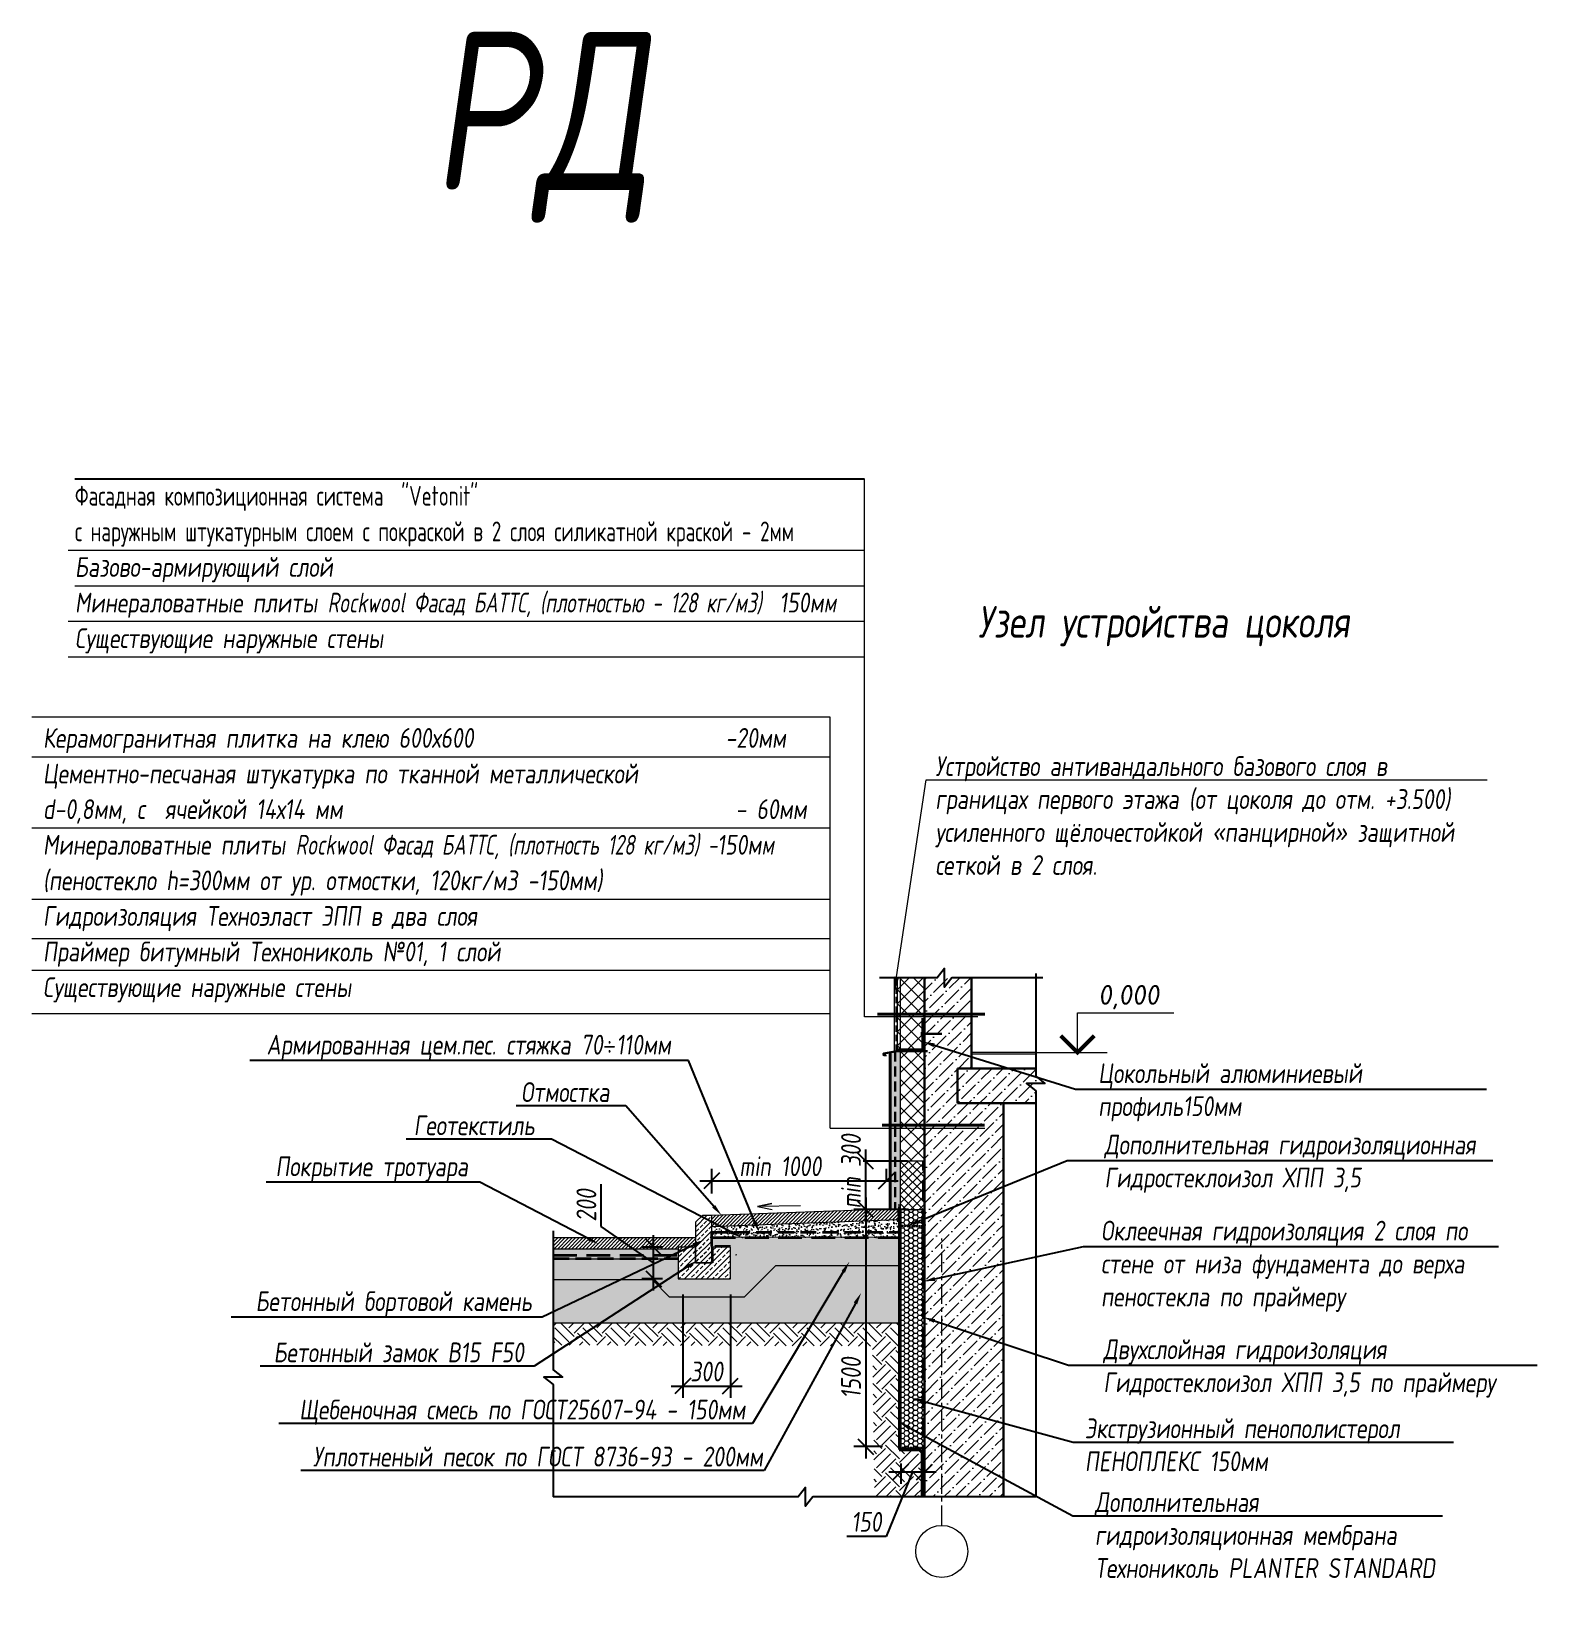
# Model space of a CAD drawing. Header units: millimetres. Extents: x 213425 to 349394, y -176985 to -1602.
# Drawn here: x 213425 to 222937, y -176985 to -166965 of the extents above.
import ezdxf
from ezdxf import colors
from ezdxf.entities.mleader import LeaderData, LeaderLine
from ezdxf.enums import TextEntityAlignment as Align
from ezdxf.math import Vec2, Vec3

# ---------------------------------------------------------------- set-up
doc = ezdxf.new("R2010")
doc.units = ezdxf.units.MM
for name, pattern in [('CENTER', [2, 1.25, -0.25, 0.25, -0.25]), ('DASHED2', [9.525, 6.35, -3.175]), ('HIDDEN', [6, 4, -2]), ('HIDDEN2', [4.7625, 3.175, -1.5875]), ('ГОСТ 2.303 4', [7, 5, -2, 0]), ('сечения_8c_HIDDEN', [0.375, 0.25, -0.125])]:
    doc.linetypes.add(name, pattern=pattern)
doc.layers.get('Defpoints').update_dxf_attribs({"color": 3, "lineweight": 35})
for name, color, linetype, lineweight in [('+АР_Стены внутренние', 250, 'Continuous', 18), ('АР.РД_Выноски', 174, 'Continuous', 9), ('АР_Лестницы', 250, 'Continuous', 15), ('АР_Навесной фасад', 5, 'Continuous', 5), ('АР_Оси', 193, 'Continuous', 9), ('АР_Оси_Разм', 7, 'Continuous', 15), ('АР_Отметки', 250, 'Continuous', 15), ('АР_Перегородки кирпич', 244, 'Continuous', 30), ('АР_Перекрытие', 250, 'Continuous', 30), ('АР_Текст', 250, 'Continuous', 5), ('АР_тонкая линия', 250, 'Continuous', 0), ('АР_Тонкие', 250, 'Continuous', 5), ('АР_Штриховка', 253, 'Continuous', 13)]:
    doc.layers.add(name, color=color, linetype=linetype, lineweight=lineweight)
doc.layers.add('25. ЗАЛИВКА ЗОН', color=7, linetype='Continuous', lineweight=0, transparency=0.2)
doc.styles.add('ROMAND', font='ROMAND', dxfattribs={"width": 0.85})
doc.styles.add('Архитект', font='isocpeur.ttf', dxfattribs={"width": 0.8, "oblique": 8})
doc.styles.add('Архитектурный', font='isocpeur.ttf', dxfattribs={"oblique": 8})
doc.styles.add('Архитектурный размер', font='isocpeur.ttf', dxfattribs={"width": 0.8, "oblique": 8})
doc.dimstyles.new('KK 100', dxfattribs={"dimscale": 100, "dimtxt": 3, "dimasz": 2, "dimexe": 1.5, "dimexo": 2, "dimtad": 1, "dimdec": 0, "dimrnd": 5, "dimtxsty": 'Архитект', "dimblk": 'OBLIQUE', "dimcen": 2.5, "dimdle": 1.5, "dimadec": 0, "dimazin": 0, "dimtfac": 1, "dimtdec": 0, "dimtmove": 0, "dimatfit": 3, "dimarcsym": 0})
pattern_1 = [(45, (-291637.68, -464877.52), (26.5165043, 97.2271824), [125, -25, 0, -25])]

msp = doc.modelspace()

# ---------------------------------------------------------------- texts
at = {"layer": 'АР.РД_Выноски', "color": 18, "true_color": 0x000000, "char_height": 125, "attachment_point": 1, "line_spacing_factor": 1.08, "style": 'Архитектурный размер'}
for s, insert, width in [('\\A1;\\pxql;{\\Q0;\\W0.7;Фасадная композиционная система  "Vetonit"  \\Pс наружным штукатурным слоем\\A0; с покраской в 2 слоя силикатной краской - 2м\\A1;м\\A0;\\Q8;\\W0.8;\\C1;\\P\\C256;\\c0;Базово-армирующий слой\\P\\C256;Минераловатные плиты \\fISOCPEUR|b0|i1|c204|p34;\\Q0;\\W0.7;Rockwool Фасад БАТТС, (плотностью - 128 кг/м3)  \\fISOCPEUR|b0|i0|c204|p34;\\Q8;\\W0.8;150м\\fISOCPEUR|b0|i1|c204|p34;\\Q0;\\W0.7;м\\Q8;\\W0.8;\\P\\fISOCPEUR|b0|i0|c204|p34;Существующие наружные стены}', (213697.522, -169834.916, -950), 5042.01653), ('Керамогранитная плитка на клею 600х600                         -20мм Цементно-песчаная штукатурка по тканной металлической^Jd-0,8мм, с  ячейкой 14х14 мм                                       - 60мм\\P\\pxql;Минераловатные плиты {\\fISOCPEUR|b0|i1|c204|p34;\\Q0;\\W0.7;Rockwool Фасад БАТТС, (плотность 128 кг/м3) -}150м{\\fISOCPEUR|b0|i1|c204|p34;\\Q0;\\W0.7;м\\Q8;\\W0.8;\\P\\pq*;\\fISOCPEUR|b0|i0|c204|p34;\\C256;\\c0;(пеностекло h=300мм от ур. отмостки, 120кг/м3 -150мм)\\P}Гидроизоляция Техноэласт ЭПП в два слоя  \\PПраймер битумный Технониколь №01, 1 слой                                  Существующие наружные стены', (213495.449, -171365.382, -1900), 5043.18732)]:
    msp.add_mtext(s, dxfattribs=dict(at, insert=insert, width=width))
at = {"layer": 'АР_Текст', "color": 18, "lineweight": 13, "true_color": 0x000000, "attachment_point": 5, "line_spacing_factor": 0.72, "style": 'Архитект'}
for s, insert, char_height, width in [('РД', (216636.764, -167568.156), 1000, 4640.04997), ('Узел устройства цоколя', (220577.796, -170721.405, -950), 200, 3119.9834)]:
    msp.add_mtext(s, dxfattribs=dict(at, insert=insert, char_height=char_height, width=width))

# ---------------------------------------------------------------- blocks, each defined once
blk = doc.blocks.new('_Oblique')
at = {"color": 0, "linetype": 'ByBlock', "lineweight": -2}
blk.add_line((-0.5, -0.5), (0.5, 0.5), dxfattribs=at)
blk = doc.blocks.new('*D51')
at = {"layer": 'Defpoints', "color": 0, "transparency": 16777216}
for p in [(219058, -174103, -950), (219065, -174408, -950)]:
    blk.add_point(p, dxfattribs=at)
at = {"layer": 'АР_Оси_Разм', "color": 0, "lineweight": -2, "transparency": 16777216}
for p, q in [((218694, -174483), (218694, -174028)), ((218958, -174103), (218619, -174103)), ((218965, -174408), (218619, -174408))]:
    blk.add_line(p, q, dxfattribs=at)
at = {"layer": 'АР_Оси_Разм', "color": 0, "lineweight": 9, "transparency": 16777216, "insert": (218601, -174167), "char_height": 125, "attachment_point": 5, "rotation": 90, "style": 'Архитектурный размер', "bg_fill": 3, "box_fill_scale": 1.1, "bg_fill_color": 256, "bg_fill_true_color": 13158600, "bg_fill_transparency": 0}
blk.add_mtext('min 300', dxfattribs=at)
at = {"layer": 'Defpoints', "color": 0, "transparency": 16777216}
blk.add_point((218694, -174103), dxfattribs=at)
at = {"layer": 'АР_Оси_Разм', "color": 0, "lineweight": -2, "transparency": 16777216, "xscale": 100, "yscale": 100, "zscale": 100}
for p, rotation in [((218694, -174103), 90), ((218694, -174408), 270)]:
    blk.add_blockref('_Oblique', p, dxfattribs=dict(at, rotation=rotation))
blk = doc.blocks.new('BL034')
at = {"color": 0, "linetype": 'ByBlock', "lineweight": 9}
blk.add_lwpolyline([(0, 0), (0, 500), (1216, 500)], dxfattribs=at)
at = {"color": 0, "linetype": 'ByBlock', "lineweight": 70, "const_width": 50}
blk.add_lwpolyline([(-212, 212), (0, 0), (212, 212)], dxfattribs=at)
at = {"linetype": 'ByBlock', "lineweight": 9, "style": 'ROMAND', "width": 0.85, "flags": 4}
blk.add_attdef('NN,NNN', text='', height=250, dxfattribs=at).set_placement((650, 700), align=Align.MIDDLE)
blk = doc.blocks.new('*D52')
at = {"layer": 'Defpoints', "color": 0, "transparency": 16777216}
for p in [(217539, -174846), (217839, -174846)]:
    blk.add_point(p, dxfattribs=at)
at = {"layer": 'АР_Оси_Разм', "color": 0, "lineweight": -2, "transparency": 16777216}
for p, q in [((217539, -174946), (217539, -175599)), ((217839, -174946), (217839, -175599)), ((217464, -175524), (217914, -175524))]:
    blk.add_line(p, q, dxfattribs=at)
at = {"layer": 'АР_Оси_Разм', "color": 0, "lineweight": 9, "transparency": 16777216, "insert": (217689, -175432), "char_height": 125, "attachment_point": 5, "style": 'Архитектурный размер', "bg_fill": 3, "box_fill_scale": 1.1, "bg_fill_color": 256, "bg_fill_true_color": 13158600, "bg_fill_transparency": 0}
blk.add_mtext('300', dxfattribs=at)
at = {"layer": 'Defpoints', "color": 0, "transparency": 16777216}
blk.add_point((217839, -175524), dxfattribs=at)
at = {"layer": 'АР_Оси_Разм', "color": 0, "lineweight": -2, "transparency": 16777216, "xscale": 100, "yscale": 100, "zscale": 100, "rotation": 180}
blk.add_blockref('_Oblique', (217539, -175524), dxfattribs=at)
at = {"layer": 'АР_Оси_Разм', "color": 0, "lineweight": -2, "transparency": 16777216, "xscale": 100, "yscale": 100, "zscale": 100}
blk.add_blockref('_Oblique', (217839, -175524), dxfattribs=at)
blk = doc.blocks.new('*D53')
at = {"layer": 'Defpoints', "color": 0, "transparency": 16777216}
for p in [(218825, -174227), (218825, -174330, 884), (217721, -174407, -950)]:
    blk.add_point(p, dxfattribs=at)
at = {"layer": 'АР_Оси_Разм', "color": 0, "lineweight": -2, "transparency": 16777216}
for p, q in [((217721, -174307), (217721, -174152)), ((218825, -174230), (218825, -174152)), ((217646, -174227), (218900, -174227))]:
    blk.add_line(p, q, dxfattribs=at)
at = {"layer": 'АР_Оси_Разм', "color": 0, "lineweight": -2, "transparency": 16777216, "xscale": 100, "yscale": 100, "zscale": 100, "rotation": 180}
blk.add_blockref('_Oblique', (217721, -174227), dxfattribs=at)
at = {"layer": 'АР_Оси_Разм', "color": 0, "lineweight": -2, "transparency": 16777216, "xscale": 100, "yscale": 100, "zscale": 100}
blk.add_blockref('_Oblique', (218825, -174227), dxfattribs=at)
at = {"layer": 'АР_Оси_Разм', "color": 0, "lineweight": 9, "transparency": 16777216, "insert": (218155, -174135), "char_height": 125, "attachment_point": 5, "style": 'Архитектурный размер', "bg_fill": 3, "box_fill_scale": 1.1, "bg_fill_color": 256, "bg_fill_true_color": 13158600, "bg_fill_transparency": 0}
blk.add_mtext('min 1000', dxfattribs=at)
blk = doc.blocks.new('*D54')
at = {"layer": 'Defpoints', "color": 0, "transparency": 16777216}
for p in [(217354, -174646), (217509, -174646, -950), (217509, -174846, -950)]:
    blk.add_point(p, dxfattribs=at)
at = {"layer": 'АР_Оси_Разм', "color": 0, "lineweight": -2, "transparency": 16777216}
for p, q in [((217022, -174516), (217022, -174249)), ((217354, -174746), (217022, -174516)), ((217409, -174646), (217279, -174646)), ((217354, -174921), (217354, -174571)), ((217409, -174846), (217279, -174846))]:
    blk.add_line(p, q, dxfattribs=at)
at = {"layer": 'АР_Оси_Разм', "color": 0, "lineweight": -2, "transparency": 16777216, "xscale": 100, "yscale": 100, "zscale": 100}
for p, rotation in [((217354, -174646), 90), ((217354, -174846), 270)]:
    blk.add_blockref('_Oblique', p, dxfattribs=dict(at, rotation=rotation))
at = {"layer": 'АР_Оси_Разм', "color": 0, "lineweight": 9, "transparency": 16777216, "insert": (216929, -174382), "char_height": 125, "attachment_point": 5, "rotation": 90, "style": 'Архитектурный размер', "bg_fill": 3, "box_fill_scale": 1.1, "bg_fill_color": 256, "bg_fill_true_color": 13158600, "bg_fill_transparency": 0}
blk.add_mtext('200', dxfattribs=at)
blk = doc.blocks.new('*D55')
at = {"layer": 'Defpoints', "color": 0, "transparency": 16777216}
for p in [(218915, -175914), (219065, -175992), (219065, -176067)]:
    blk.add_point(p, dxfattribs=at)
at = {"layer": 'АР_Оси_Разм', "color": 0, "lineweight": -2, "transparency": 16777216}
for p, q in [((218915, -176014), (218915, -176142)), ((218990, -176067), (218823, -176475)), ((218840, -176067), (219140, -176067)), ((219065, -176092), (219065, -176142)), ((218823, -176475), (218575, -176475))]:
    blk.add_line(p, q, dxfattribs=at)
at = {"layer": 'АР_Оси_Разм', "color": 0, "lineweight": -2, "transparency": 16777216, "xscale": 100, "yscale": 100, "zscale": 100, "rotation": 180}
blk.add_blockref('_Oblique', (218915, -176067), dxfattribs=at)
at = {"layer": 'АР_Оси_Разм', "color": 0, "lineweight": -2, "transparency": 16777216, "xscale": 100, "yscale": 100, "zscale": 100}
blk.add_blockref('_Oblique', (219065, -176067), dxfattribs=at)
at = {"layer": 'АР_Оси_Разм', "color": 0, "lineweight": 9, "transparency": 16777216, "insert": (218699, -176382), "char_height": 125, "attachment_point": 5, "style": 'Архитектурный размер', "bg_fill": 3, "box_fill_scale": 1.1, "bg_fill_color": 256, "bg_fill_true_color": 13158600, "bg_fill_transparency": 0}
blk.add_mtext('150', dxfattribs=at)
blk = doc.blocks.new('*D56')
at = {"layer": 'Defpoints', "color": 0, "transparency": 16777216}
for p in [(218939, -174408), (218694, -175907), (218901, -175907)]:
    blk.add_point(p, dxfattribs=at)
at = {"layer": 'АР_Оси_Разм', "color": 0, "lineweight": -2, "transparency": 16777216}
for p, q in [((218694, -174333), (218694, -175982)), ((218839, -174408), (218619, -174408)), ((218801, -175907), (218619, -175907))]:
    blk.add_line(p, q, dxfattribs=at)
at = {"layer": 'АР_Оси_Разм', "color": 0, "lineweight": -2, "transparency": 16777216, "xscale": 100, "yscale": 100, "zscale": 100}
for p, rotation in [((218694, -174408), 90), ((218694, -175907), 270)]:
    blk.add_blockref('_Oblique', p, dxfattribs=dict(at, rotation=rotation))
at = {"layer": 'АР_Оси_Разм', "color": 0, "lineweight": 9, "transparency": 16777216, "insert": (218601, -175472), "char_height": 125, "attachment_point": 5, "rotation": 90, "style": 'Архитектурный размер', "bg_fill": 3, "box_fill_scale": 1.1, "bg_fill_color": 256, "bg_fill_true_color": 13158600, "bg_fill_transparency": 0}
blk.add_mtext('1500', dxfattribs=at)
blk = doc.blocks.new('A$C6f2de472')
at = {"layer": 'АР_тонкая линия', "ltscale": 100}
for p, q in [((55, -69), (55, -734)), ((55, -734), (10, -510)), ((10, -510), (55, -734)), ((55, -734), (104, -506))]:
    blk.add_line(p, q, dxfattribs=at)

# ---------------------------------------------------------------- dimensions: what is measured, and where the dimension line sits
at = {"layer": 'АР_Оси_Разм', "color": 18, "lineweight": 9, "true_color": 0x000000}
dim = msp.add_linear_dim(base=(218693.877, -174102.889, 950), p1=(219064.576, -174407.852), p2=(219057.735, -174102.889), angle=90, text='min 300', dimstyle='KK 100', override={"dimtxt": 1.25, "dimasz": 1, "dimexe": 0.75, "dimexo": 1, "dimgap": 0.3, "dimtxsty": 'Архитектурный размер', "dimdle": 0.75, "dimtmove": 1, "dimtfill": 1}, dxfattribs=at)
dim.commit()
dim.dimension.update_dxf_attribs({"geometry": '*D51', "text_midpoint": (218693.877, -174166.909, 950), "dimtype": 160})

# ---------------------------------------------------------------- hatches: boundary and pattern name
at = {"layer": 'АР_Штриховка', "lineweight": 0, "true_color": 0x000000, "transparency": 33554559}
h = msp.add_hatch(dxfattribs=at)
h.set_pattern_fill('ANSI36', color=18, scale=400)
h.set_pattern_definition(pattern_1)
h.paths.add_polyline_path([(219768.598, -173516.172), (219274.576, -173516.172), (219274.576, -173736.165), (219768.598, -173736.172)])

# ---------------------------------------------------------------- linework, layer by layer
at = {"color": 18, "ltscale": 150, "true_color": 0x000000}
msp.add_line((218687.012, -169792.41, -950), (213697.522, -169792.41, -950), dxfattribs=at)
at = {"color": 18, "ltscale": 100, "true_color": 0x000000, "elevation": -950}
for points in [[(219812.765, -172944.621), (219237.89, -172944.621), (219191.788, -173002.709), (219191.788, -172885.853), (219145.686, -172944.621), (218781.334, -172944.621)], [(219768.598, -172917.148), (219768.598, -173566.151), (219826.686, -173612.252), (219709.83, -173612.252), (219768.598, -173658.354), (219768.616, -176224.34)]]:
    msp.add_lwpolyline(points, dxfattribs=at)
at = {"color": 18, "lineweight": 30, "ltscale": 150, "true_color": 0x000000, "elevation": -1900}
msp.add_lwpolyline([(219084.576, -173407.402), (218890.491, -173407.16), (218808.466, -173422.378, 0.885138282), (218811.57, -173433.495), (218814.651, -173431.943, -0.660564074), (218819.407, -173435.547), (218819.272, -173438.868)], format="xyb", dxfattribs=at)
at = {"color": 18, "ltscale": 100, "true_color": 0x000000}
for points in [[(216719.753, -174543.548), (216719.753, -175421.645), (216777.841, -175467.747), (216660.985, -175467.747), (216719.753, -175513.849), (216719.753, -176224.34)], [(219768.616, -176224.34), (218360.408, -176224.34), (218314.306, -176282.428), (218314.306, -176165.571), (218268.204, -176224.34), (216719.753, -176224.34)]]:
    msp.add_lwpolyline(points, dxfattribs=at)
at = {"layer": 'АР.РД_Выноски', "color": 18, "ltscale": 50, "true_color": 0x000000}
for p, q in [((218687.012, -173190.792, -950), (218687.012, -169792.41, -950)), ((218687.012, -171644.043, -950), (218687.012, -169844.043, -950)), ((213654.961, -170240.592, -950), (218687.012, -170240.592, -950)), ((213697.522, -170466.397, -950), (218687.012, -170466.397, -950)), ((213654.961, -170690.592, -950), (218687.012, -170690.592, -950)), ((213654.961, -170915.592, -950), (218687.012, -170915.592, -950)), ((218468.478, -171295.896, -950), (213424.508, -171295.896, -950)), ((218468.478, -171548.61, -950), (213424.508, -171548.61, -950)), ((218468.478, -171998.61, -950), (213424.508, -171998.61, -950)), ((218468.478, -172448.61, -950), (213424.508, -172448.61, -950)), ((218468.478, -172697.996, -950), (213424.508, -172697.996, -950)), ((218468.478, -172898.61, -950), (213424.508, -172898.61, -950)), ((218468.478, -173171.391, -950), (213424.508, -173171.391, -950)), ((219403.137, -173190.792, -950), (218687.012, -173190.792, -950))]:
    msp.add_line(p, q, dxfattribs=at)
at = {"layer": 'АР.РД_Выноски', "color": 18, "linetype": 'ByBlock', "lineweight": 40, "true_color": 0x000000}
msp.add_line((219445.658, -173172.646, -950), (218767.513, -173172.646, -950), dxfattribs=at)
at = {"layer": 'АР.РД_Выноски', "color": 18, "linetype": 'HIDDEN', "lineweight": 9, "ltscale": 10, "true_color": 0x000000, "elevation": 585.865}
msp.add_lwpolyline([(218884.576, -172944.621), (218883.999, -173407.177)], dxfattribs=at)
at = {"layer": 'АР_Навесной фасад', "color": 18, "ltscale": 50, "true_color": 0x000000}
for p, q in [((219768.598, -173416.172, -950), (219361.567, -173416.172, -950)), ((219768.598, -173426.172, -950), (219361.567, -173426.172, -950))]:
    msp.add_line(p, q, dxfattribs=at)
at = {"layer": 'АР_Навесной фасад', "color": 18, "ltscale": 100, "true_color": 0x000000, "elevation": 585.865}
msp.add_lwpolyline([(218874.576, -172944.621), (218874.577, -173407.165)], dxfattribs=at)
at = {"layer": 'АР_Навесной фасад', "color": 18, "ltscale": 50, "true_color": 0x000000, "elevation": -1314.135}
msp.add_lwpolyline([(218894.576, -173406.167), (218894.576, -172944.621)], dxfattribs=at)
at = {"layer": 'АР_Оси', "color": 18, "linetype": 'CENTER', "lineweight": 9, "ltscale": 100, "true_color": 0x000000}
msp.add_line((219174.576, -176404.47, -950), (219174.576, -174592.376, -950), dxfattribs=at)
at = {"layer": 'АР_Оси', "color": 18, "lineweight": 9, "ltscale": 100, "true_color": 0x000000}
msp.add_circle((219174.576, -176568.918, -950), 164.448, dxfattribs=at)
at = {"layer": 'АР_Отметки', "color": 18, "true_color": 0x000000}
msp.add_line((219768.598, -173416.172, -950), (220219.089, -173416.172, -950), dxfattribs=at)
at = {"layer": 'АР_Перекрытие', "color": 18, "lineweight": 30, "true_color": 0x000000}
for p, q in [((219048.783, -173298.292, -3217.325), (219174.576, -173298.292, 300.879)), ((219048.786, -173308.292, -3217.241), (219048.786, -173288.292, -3217.241))]:
    msp.add_line(p, q, dxfattribs=at)
at = {"layer": 'АР_Перекрытие', "color": 18, "linetype": 'ByBlock', "lineweight": 30, "true_color": 0x000000}
for p, q in [((219274.576, -173736.165, -950), (219274.576, -173516.172, -950)), ((219768.598, -173516.172, -950), (219274.576, -173516.172, -950)), ((219768.598, -173736.165, -950), (219274.576, -173736.165, -950))]:
    msp.add_line(p, q, dxfattribs=at)
at = {"layer": 'АР_Перекрытие', "color": 18, "lineweight": 30, "true_color": 0x000000, "elevation": -950}
for points in [[(219361.567, -173516.172), (219361.567, -172944.621)], [(219564.594, -176224.34), (219564.576, -173736.165)]]:
    msp.add_lwpolyline(points, dxfattribs=at)
at = {"layer": 'АР_Перекрытие', "color": 18, "lineweight": 40, "true_color": 0x000000, "elevation": -950}
msp.add_lwpolyline([(218894.576, -173398.079), (219054.991, -173398.079), (219054.991, -173198.079)], dxfattribs=at)
at = {"layer": 'АР_Тонкие', "color": 0}
for q in [(217620.934, -174486.763, -2850), (217721.293, -174744.29, -2850)]:
    msp.add_line((217620.934, -174744.29, -2850), q, dxfattribs=at)
at = {"layer": 'АР_Тонкие', "color": 18, "lineweight": 20, "true_color": 0x000000}
for p, q in [((217620.934, -174587.913, -2850), (216719.753, -174587.913)), ((217509.161, -174658.222, -2850), (216719.753, -174658.222))]:
    msp.add_line(p, q, dxfattribs=at)
at = {"layer": 'АР_Тонкие', "color": 18, "linetype": 'ГОСТ 2.303 4', "lineweight": 35, "ltscale": 30, "true_color": 0x000000}
msp.add_line((217721.293, -174584.53, -2850), (218914.576, -174584.818, -950), dxfattribs=at)
at = {"layer": 'АР_Тонкие', "color": 18, "true_color": 0x000000}
for p, q in [((217829.003, -174646.039, -2850), (217728.744, -174646.039, -2850)), ((217509.161, -174722.69, -2850), (216719.753, -174722.69)), ((217347.377, -174853.351, -1900), (216719.753, -174853.351)), ((217926.838, -174961.222), (218124.518, -174764.492, -33.113)), ((218914.576, -174764.197, -950), (218124.518, -174764.492, -33.113)), ((217926.838, -174961.222), (217453.929, -174961.222, -1900)), ((216719.753, -175124.604), (218914.576, -175124.604, -950))]:
    msp.add_line(p, q, dxfattribs=at)
at = {"layer": 'АР_Тонкие', "color": 18, "linetype": 'Continuous', "ltscale": 100, "true_color": 0x000000, "transparency": 33554687}
for p, q in [((217879.096, -174695.424, -1900), (217871.61, -174696.212, -1900)), ((217661.584, -175131.251, -1900), (217661.584, -175131.251, -1900))]:
    msp.add_line(p, q, dxfattribs=at)
at = {"layer": 'АР_Тонкие', "color": 18, "ltscale": 0.05, "true_color": 0x000000}
msp.add_line((217419.601, -175244.756, -1900), (217419.601, -175244.756, -1900), dxfattribs=at)
at = {"layer": 'АР_Тонкие', "color": 18, "ltscale": 100, "true_color": 0x000000}
msp.add_line((216726.944, -175932.859, -1900), (216734.056, -175932.859, -1900), dxfattribs=at)
at = {"layer": 'АР_Тонкие', "color": 18, "linetype": 'ГОСТ 2.303 4', "lineweight": 35, "ltscale": 20, "true_color": 0x000000, "elevation": 177.452}
msp.add_lwpolyline([(217840.545, -174641.873), (217721.293, -174641.873), (217721.293, -174552.384)], dxfattribs=at)

# ---------------------------------------------------------------- block references
at = {"layer": 'АР_Отметки', "color": 18, "true_color": 0x000000}
ref = msp.add_blockref('BL034', (220031.82, -173416.172, -950), dxfattribs=dict(at, xscale=0.5, yscale=0.5, zscale=0.5))
ref.add_attrib('NN,NNN', '0,000', dxfattribs={"layer": '0', "color": 0, "linetype": 'ByBlock', "height": 125, "style": 'Архитектурный', "oblique": 8, "flags": 4}).set_placement((220356.82, -173066.172, -950), align=Align.MIDDLE)

msp.set_redraw_order([(e.dxf.handle, doc.entitydb.next_handle()) for e in msp.query("TEXT MTEXT ATTDEF DIMENSION ARC_DIMENSION")])  # texts and dimensions are drawn at this point

# ---------------------------------------------------------------- leaders
at = {"layer": 'АР.РД_Выноски', "color": 18, "true_color": 0x000000}
ml = msp.add_multileader_mtext('Standard', dxfattribs=at)
ml.set_content('{\\C256;\\c0;Устройство антивандального базового слоя в границах первого этажа (от цоколя до отм. +3.500) усиленного щёлочестойкой «панцирной» защитной сеткой в 2 слоя.}', color=(0, 0, 0), style='Архитект')
ml.set_leader_properties(color=256, lineweight=-1)
ml.build(insert=Vec2(0, 0))
ml.multileader.update_dxf_attribs({"text_left_attachment_type": 6, "text_right_attachment_type": 6, "dogleg_length": 64.629, "arrow_head_size": 100})
ctx = ml.context
ctx.base_point, ctx.char_height, ctx.arrow_head_size, ctx.landing_gap_size, ctx.plane_origin, ctx.plane_x_axis = Vec3(222264.745, -171693.491, -950), 125, 100, 25, Vec3(203789.204, -172980.914, -950), Vec3(-1, 0)
ctx.left_attachment, ctx.right_attachment = 6, 6
notes = []
notes.append((ctx, [(1, (1, 1, 0), (219076.89, -171693.491, -950), (1, 0), 32.315, [(0, [(218874.575, -173036.683, -950)], 0, [])])]))
ctx.mtext.insert, ctx.mtext.width, ctx.mtext.defined_height, ctx.mtext.flow_direction = Vec3(219134.204, -171543.491, -950), 3451.56535, 278.461, 5
at = {"layer": 'АР_Тонкие', "color": 18, "true_color": 0x000000}
ml = msp.add_multileader_mtext('Standard', dxfattribs=at)
ml.set_content('\\A1;Цокольный алюминиевый  профиль150мм', color=(0, 0, 0), style='Архитект')
ml.set_leader_properties()
ml.build(insert=Vec2(0, 0))
ml.multileader.update_dxf_attribs({"text_left_attachment_type": 6, "text_right_attachment_type": 6, "dogleg_length": 50, "arrow_head_size": 75})
ctx = ml.context
ctx.base_point, ctx.char_height, ctx.arrow_head_size, ctx.landing_gap_size, ctx.plane_origin, ctx.plane_x_axis = Vec3(221711.425, -173646.712), 125, 75, 12, Vec3(196677.536, -147641.872), Vec3(-1, 0)
ctx.left_attachment, ctx.right_attachment = 6, 6
notes.append((ctx, [(0, (1, 1, 0), (220018.704, -173646.712), (1, 0), 132.64, [(0, [(219054.991, -173347.622)], 0, [])])]))
ctx.mtext.insert, ctx.mtext.width, ctx.mtext.defined_height, ctx.mtext.flow_direction = Vec3(220163.344, -173484.212), 2429.35835, 961.133, 5
ml = msp.add_multileader_mtext('Standard', dxfattribs=at)
ml.set_content('\\A1;Двухслойная гидроизоляция Гидростеклоизол ХПП 3,5 по праймеру', color=(0, 0, 0), style='Архитект')
ml.set_leader_properties()
ml.build(insert=Vec2(0, 0))
ml.multileader.update_dxf_attribs({"text_left_attachment_type": 6, "text_right_attachment_type": 6, "dogleg_length": 50, "arrow_head_size": 75})
ctx = ml.context
ctx.base_point, ctx.char_height, ctx.arrow_head_size, ctx.landing_gap_size, ctx.plane_origin, ctx.plane_x_axis = Vec3(222680.432, -175391.841, -950), 125, 75, 12, Vec3(196709.673, -151706.6, -950), Vec3(-1, 0)
ctx.left_attachment, ctx.right_attachment = 6, 6
notes.append((ctx, [(0, (1, 1, 0), (219975.041, -175391.841, -950), (1, 0), 208.689, [(0, [(219057.743, -175089.239, -950)], 0, [])])]))
ctx.mtext.insert, ctx.mtext.width, ctx.mtext.defined_height, ctx.mtext.flow_direction = Vec3(220195.729, -175229.341, -950), 2714.3621, 666.168, 5
ml = msp.add_multileader_mtext('Standard', dxfattribs=at)
ml.set_content('\\A1;Экструзионный пенополистерол ПЕНОПЛЕКС 150мм ', color=(0, 0, 0), style='Архитект')
ml.set_leader_properties()
ml.build(insert=Vec2(0, 0))
ml.multileader.update_dxf_attribs({"text_left_attachment_type": 6, "text_right_attachment_type": 6, "dogleg_length": 50, "arrow_head_size": 75})
ctx = ml.context
ctx.base_point, ctx.char_height, ctx.arrow_head_size, ctx.landing_gap_size, ctx.plane_origin, ctx.plane_x_axis = Vec3(222072.896, -175878.608), 125, 75, 12, Vec3(194790.573, -152215.394), Vec3(-1, 0)
ctx.left_attachment, ctx.right_attachment = 6, 6
notes.append((ctx, [(0, (1, 1, 0), (220004.574, -175878.608), (1, 0), 61.755, [(0, [(218982.379, -175598.929)], 0, [])])]))
ctx.mtext.insert, ctx.mtext.width, ctx.mtext.defined_height, ctx.mtext.flow_direction = Vec3(220078.329, -175728.608), 2306.32755, 781.171, 5
for ctx, leaders in notes:
    for number, flags, end, landing, length, lines in leaders:
        leader = LeaderData()
        leader.index, (leader.has_last_leader_line, leader.has_dogleg_vector, leader.attachment_direction) = number, flags
        leader.last_leader_point, leader.dogleg_vector, leader.dogleg_length = Vec3(end), Vec3(landing), length
        for number, points, colour, breaks in lines:
            line = LeaderLine()
            line.index, line.vertices, line.color, line.breaks = number, Vec3.list(points), colors.encode_raw_color(colour), breaks
            leader.lines.append(line)
        ctx.leaders.append(leader)

# ---------------------------------------------------------------- next in the draw order: hatches: boundary and pattern name
at = {"layer": 'АР_Тонкие', "true_color": 0x000000}
h = msp.add_hatch(dxfattribs=at)
h.set_pattern_fill('AR-CONC', color=18, scale=0.3)
h.set_pattern_definition([(50, (0, 28.47), (54.655401, -4.781726), [5.715, -62.865]), (355, (0, 28.47), (-10.573026, 57.317054), [4.572, -50.292175]), (100.451445, (4.555, 28.07), (44.082374, 52.535326), [4.857003, -53.427073]), (46.1842, (0, 43.71), (81.323712, -12.612698), [8.5725, -94.2975]), (96.635558, (6.78, 42.66), (71.22124, 74.227837), [7.285507, -80.140682]), (351.18415, (0, 43.71), (71.22124, 74.227837), [6.85799, -75.43792]), (21, (7.62, 39.9), (45.4843174, -30.6795595), [5.715, -62.865]), (326, (7.62, 39.9), (18.540609, 55.25639), [4.572, -50.292]), (71.451445, (11.41, 37.34), (64.024926, 24.576831), [4.857003, -53.426981]), (37.5, (0, 28.47), (0.926581, 25.3665117), [0, -49.6824, 0, -51.054, 0, -50.4825]), (7.5, (0, 28.47), (20.0458988, 30.0541724), [0, -29.1084, 0, -48.5394, 0, -19.2405]), (327.5, (-16.993, 28.47), (40.6771786, -1.7186232), [0, -19.05, 0, -59.436, 0, -78.867]), (317.5, (-24.613, 28.47), (44.4387544, 7.6279473), [0, -24.765, 0, -39.4716, 0, -56.007])])
h.paths.add_polyline_path([(217726.953, -174516.474), (217721.293, -174516.684), (217721.293, -174587.764), (218914.576, -174585.495), (218914.576, -174472.411)])
at = {"layer": 'АР_Штриховка', "lineweight": 0, "true_color": 0x000000, "transparency": 33554559}
h = msp.add_hatch(dxfattribs=at)
h.set_pattern_fill('ANSI36', color=18, scale=400)
h.set_pattern_definition(pattern_1)
h.paths.add_polyline_path([(219064.576, -176224.34), (219564.572, -176224.34), (219564.576, -173736.165), (219274.576, -173736.165), (219274.576, -173516.172), (219364.576, -173516.172), (219364.576, -172946.039), (219062.107, -172943.039), (219064.521, -173736.165)])

# ---------------------------------------------------------------- next in the draw order: linework, layer by layer
at = {"layer": '+АР_Стены внутренние', "color": 18, "lineweight": 25, "ltscale": 50, "true_color": 0x000000, "elevation": -950}
msp.add_lwpolyline([(218844.576, -173421.466), (218844.576, -174405.61)], dxfattribs=at)
at = {"layer": 'АР.РД_Выноски', "color": 18, "ltscale": 50, "true_color": 0x000000}
for q in [(218468.478, -171295.896, -950), (219447.153, -173894.173, -950)]:
    msp.add_line((218468.478, -173894.173, -950), q, dxfattribs=at)
at = {"layer": 'АР.РД_Выноски', "color": 18, "linetype": 'ByBlock', "lineweight": 40, "true_color": 0x000000}
msp.add_line((219443.569, -173876.027, -950), (218797.332, -173876.027, -950), dxfattribs=at)
at = {"layer": 'АР_Навесной фасад', "color": 18, "ltscale": 50, "true_color": 0x000000}
for p, q in [((218914.576, -174507.852, -1824.232), (218914.576, -172944.621, -950)), ((219064.576, -173253.172, -1900), (219064.576, -174507.852, -1900)), ((218854.575, -174404.966, -1020.636), (218854.576, -173419.61, -1900))]:
    msp.add_line(p, q, dxfattribs=at)
at = {"layer": 'АР_Навесной фасад', "color": 18, "ltscale": 100, "true_color": 0x000000}
for p, q in [((218914.576, -174100.249, -950), (219064.576, -174100.249, -950)), ((218894.576, -174407.852, -1824.232), (219064.576, -174407.852, 0))]:
    msp.add_line(p, q, dxfattribs=at)
at = {"layer": 'АР_Перекрытие', "color": 18, "lineweight": 30, "true_color": 0x000000, "elevation": -950}
msp.add_lwpolyline([(219064.594, -176224.34), (219064.576, -172944.621)], dxfattribs=at)
at = {"layer": 'АР_Перекрытие', "color": 18, "linetype": 'сечения_8c_HIDDEN', "lineweight": 30, "ltscale": 500, "true_color": 0x000000, "elevation": -950}
for points in [[(219057.753, -176224.34), (219057.735, -174100.249)], [(219060.949, -176224.34), (219060.931, -174100.249)]]:
    msp.add_lwpolyline(points, dxfattribs=at)
at = {"layer": 'АР_Тонкие', "color": 18, "true_color": 0x000000}
for p, q in [((218898.334, -174403.338, -950), (217721.293, -174447.131, -2850)), ((218898.334, -174473.333, -950), (217721.293, -174516.682, -2850))]:
    msp.add_line(p, q, dxfattribs=at)

# ---------------------------------------------------------------- next in the draw order: dimensions: what is measured, and where the dimension line sits
at = {"layer": 'АР_Оси_Разм', "color": 18, "lineweight": 9, "true_color": 0x000000}
dim = msp.add_linear_dim(base=(217839.003, -175524.229, -1900), p1=(217539.161, -174846.262, -1900), p2=(217839.003, -174846.262, -1900), dimstyle='KK 100', override={"dimtxt": 1.25, "dimasz": 1, "dimexe": 0.75, "dimexo": 1, "dimgap": 0.3, "dimtxsty": 'Архитектурный размер', "dimdle": 0.75, "dimtmove": 1, "dimtfill": 1}, dxfattribs=at)
dim.commit()
dim.dimension.update_dxf_attribs({"geometry": '*D52', "text_midpoint": (217689.082, -175524.229, -1900), "dimtype": 160})

# ---------------------------------------------------------------- next in the draw order: leaders
at = {"layer": 'АР_Тонкие', "color": 18, "true_color": 0x000000}
ml = msp.add_multileader_mtext('Standard', dxfattribs=at)
ml.set_content('\\A1;Оклеечная гидроизоляция 2 слоя по стене от низа фундамента до верха пеностекла по праймеру', color=(0, 0, 0), style='Архитект')
ml.set_leader_properties()
ml.build(insert=Vec2(0, 0))
ml.multileader.update_dxf_attribs({"text_left_attachment_type": 6, "text_right_attachment_type": 6, "dogleg_length": 50, "arrow_head_size": 75})
ctx = ml.context
ctx.base_point, ctx.char_height, ctx.arrow_head_size, ctx.landing_gap_size, ctx.plane_origin, ctx.plane_x_axis = Vec3(222565.249, -174641.727, -950), 125, 75, 12, Vec3(194787.31, -150936.799, -950), Vec3(-1, 0)
ctx.left_attachment, ctx.right_attachment = 6, 6
notes = []
notes.append((ctx, [(0, (1, 1, 0), (220069.638, -174641.727, -950), (1, 0), 99.044, [(0, [(219057.741, -174862.886, -950)], 0, [])])]))
ctx.mtext.insert, ctx.mtext.width, ctx.mtext.defined_height, ctx.mtext.flow_direction = Vec3(220180.682, -174479.227, -950), 2486.84993, 781.171, 5
for ctx, leaders in notes:
    for number, flags, end, landing, length, lines in leaders:
        leader = LeaderData()
        leader.index, (leader.has_last_leader_line, leader.has_dogleg_vector, leader.attachment_direction) = number, flags
        leader.last_leader_point, leader.dogleg_vector, leader.dogleg_length = Vec3(end), Vec3(landing), length
        for number, points, colour, breaks in lines:
            line = LeaderLine()
            line.index, line.vertices, line.color, line.breaks = number, Vec3.list(points), colors.encode_raw_color(colour), breaks
            leader.lines.append(line)
        ctx.leaders.append(leader)

# ---------------------------------------------------------------- next in the draw order: hatches: boundary and pattern name
at = {"layer": 'АР_Перегородки кирпич', "lineweight": 0, "ltscale": 500, "true_color": 0x000000, "transparency": 33554610}
h = msp.add_hatch(dxfattribs=at)
h.set_pattern_fill('EARTH', color=18, scale=500, angle=45)
h.set_pattern_definition([(45, (602224.84, -252971.37), (0, 176.776695), [125, -125]), (45, (602191.69, -252938.22), (0, 176.776695), [125, -125]), (45, (602158.54, -252905.08), (0, 176.776695), [125, -125]), (135, (602158.54, -252882.98), (-176.776695, 1e-14), [125, -125]), (135, (602191.69, -252849.83), (-176.776695, 1e-14), [125, -125]), (135, (602224.84, -252816.69), (-176.776695, 1e-14), [125, -125])])
h.paths.add_polyline_path([(219057.735, -176224.34), (218749.299, -176224.34), (218736.69, -175271.241), (216719.753, -175265.634), (216719.753, -175124.604), (218914.022, -175124.604), (218915.13, -175914.256), (219063.467, -175914.256)])

# ---------------------------------------------------------------- next in the draw order: dimensions: what is measured, and where the dimension line sits
at = {"layer": 'АР_Оси_Разм', "color": 18, "lineweight": 9, "true_color": 0x000000}
dim = msp.add_linear_dim(base=(218824.576, -174227.129, -1900), p1=(217721.293, -174407.277, -2850), p2=(218824.576, -174329.871, -1016.475), text='min 1000', dimstyle='KK 100', override={"dimtxt": 1.25, "dimasz": 1, "dimexe": 0.75, "dimexo": 1, "dimgap": 0.3, "dimtxsty": 'Архитектурный размер', "dimdle": 0.75, "dimtmove": 1, "dimtfill": 1}, dxfattribs=at)
dim.commit()
dim.dimension.update_dxf_attribs({"geometry": '*D53', "text_midpoint": (218154.977, -174227.129, -1900), "dimtype": 160})

# ---------------------------------------------------------------- next in the draw order: leaders
at = {"layer": 'АР_Тонкие', "color": 18, "true_color": 0x000000}
ml = msp.add_multileader_mtext('Standard', dxfattribs=at)
ml.set_content('\\A1;Бетонный бортовой камень', color=(0, 0, 0), style='Архитект')
ml.set_leader_properties()
ml.build(insert=Vec2(0, 0))
ml.multileader.update_dxf_attribs({"text_left_attachment_type": 6, "text_right_attachment_type": 6, "dogleg_length": 50, "arrow_head_size": 75})
ctx = ml.context
ctx.base_point, ctx.char_height, ctx.arrow_head_size, ctx.landing_gap_size, ctx.plane_origin, ctx.plane_x_axis = Vec3(216588.667, -175087.63, -1900), 125, 75, 12, Vec3(195497.132, -149370.073, -1900), Vec3(-1, 0)
ctx.left_attachment, ctx.right_attachment = 6, 6
notes = []
notes.append((ctx, [(1, (1, 1, 0), (216650.239, -175087.63, -1900), (-1, 0), 61.572, [(0, [(217672.702, -174600.544, -1900)], 0, [])])]))
ctx.mtext.insert, ctx.mtext.width, ctx.mtext.defined_height, ctx.mtext.flow_direction = Vec3(214839.099, -174925.13, -1900), 2616.47841, 691.493, 5
for ctx, leaders in notes:
    for number, flags, end, landing, length, lines in leaders:
        leader = LeaderData()
        leader.index, (leader.has_last_leader_line, leader.has_dogleg_vector, leader.attachment_direction) = number, flags
        leader.last_leader_point, leader.dogleg_vector, leader.dogleg_length = Vec3(end), Vec3(landing), length
        for number, points, colour, breaks in lines:
            line = LeaderLine()
            line.index, line.vertices, line.color, line.breaks = number, Vec3.list(points), colors.encode_raw_color(colour), breaks
            leader.lines.append(line)
        ctx.leaders.append(leader)

# ---------------------------------------------------------------- next in the draw order: hatches: boundary and pattern name
at = {"layer": 'АР_Навесной фасад', "ltscale": 50, "true_color": 0x000000}
h = msp.add_hatch(dxfattribs=at)
h.set_pattern_fill('ANSI37', color=18, scale=500)
h.set_pattern_definition([(45, (-291637.68, -464877.52), (-44.194174, 44.194174), []), (135, (-291637.68, -464877.52), (-44.194174, -44.194174), [])])
h.paths.add_polyline_path([(218894.576, -173398.079), (219064.576, -173398.079), (219064.572, -172944.624), (218894.572, -172944.618)])
h.paths.add_polyline_path([(218939.233, -174665.106), (218894.58, -174665.106), (218894.58, -174667.852)])
h = msp.add_hatch(dxfattribs=at)
h.set_pattern_fill('ANSI37', color=18, scale=500)
h.set_pattern_definition([(45, (-291638.266, -465246.086), (-44.194174, 44.194174), []), (135, (-291638.266, -465246.086), (-44.194174, -44.194174), [])])
h.paths.add_polyline_path([(218914.895, -174100.102), (219064.626, -174100.252), (219063.871, -173407.361), (218914.14, -173407.205)])
h.paths.add_polyline_path([(218938.649, -175033.673), (218893.996, -175033.673), (218893.996, -175036.419)])
h = msp.add_hatch(dxfattribs=at)
h.set_pattern_fill('ANSI37', color=18, scale=300)
h.set_pattern_definition([(45, (-291637.682, -464777.52), (-26.5165043, 26.5165043), []), (135, (-291637.682, -464777.52), (-26.5165043, -26.5165043), [])])
h.paths.add_polyline_path([(219064.576, -174407.852), (218914.576, -174407.481), (218914.576, -174099.881), (219064.576, -174100.252)])
at = {"layer": 'АР_Перегородки кирпич', "lineweight": 0, "ltscale": 50, "true_color": 0x000000, "transparency": 33554610}
h = msp.add_hatch(dxfattribs=at)
h.set_pattern_fill('ANSI33', color=18, scale=180)
h.set_pattern_definition([(45, (794485.43, -292087.908), (-31.819805, 31.819805), []), (45, (794517.25, -292087.908), (-31.819805, 31.819805), [22.5, -11.25])])
h.paths.add_polyline_path([(217721.293, -174744.289), (217620.934, -174744.29), (217620.934, -174486.763), (217662.969, -174447.131), (217721.293, -174447.131)])
at = {"layer": 'АР_Перегородки кирпич', "lineweight": 0, "ltscale": 100, "true_color": 0x000000, "transparency": 33554610}
h = msp.add_hatch(dxfattribs=at)
h.set_pattern_fill('ANSI31', color=18, scale=5)
h.paths.add_polyline_path([(218898.334, -174473.582), (217721.293, -174516.545), (217721.293, -174446.116), (218898.334, -174403.338)])
at = {"layer": 'АР_Перегородки кирпич', "lineweight": 0, "ltscale": 50, "true_color": 0x000000, "transparency": 33554610}
h = msp.add_hatch(dxfattribs=at)
h.set_pattern_fill('HONEY', color=18, scale=150)
h.set_pattern_definition([(0, (602174.836, -252871.368), (28.125, 16.2379763), [18.75, -37.5]), (120, (602174.836, -252871.368), (-28.125, 16.2379763), [18.75, -37.5]), (60, (602174.836, -252871.368), (6e-15, 32.47595264), [-37.5, 18.75])])
h.paths.add_polyline_path([(219064.534, -175914.344), (218914.29, -175914.166), (218914.576, -174541.864), (218914.576, -174537.078), (218914.576, -174407.852), (219064.642, -174407.829)])

# ---------------------------------------------------------------- next in the draw order: linework, layer by layer
at = {"layer": 'АР_Лестницы', "color": 18, "linetype": 'HIDDEN2', "lineweight": 30, "ltscale": 20, "true_color": 0x000000}
msp.add_line((218880.562, -173409.002, -1900), (218880.562, -174403.492, -1900), dxfattribs=at)
at = {"layer": 'АР_Перекрытие', "color": 18, "linetype": 'сечения_8c_HIDDEN', "lineweight": 30, "ltscale": 2, "true_color": 0x000000, "elevation": 0}
msp.add_lwpolyline([(219052.43, -174678.771), (219052.43, -174512.656), (218904.922, -174512.328), (218904.922, -174376.846)], dxfattribs=at)
at = {"layer": 'АР_Перекрытие', "color": 18, "lineweight": 30, "ltscale": 3, "true_color": 0x000000, "elevation": -950}
msp.add_lwpolyline([(218914.576, -175914.256), (218914.576, -174407.852)], dxfattribs=at)
at = {"layer": 'АР_Тонкие', "color": 0}
for p, q in [((217620.934, -174486.763, -2850), (217662.969, -174447.131, -2850)), ((217721.293, -174447.131, -2850), (217662.969, -174447.131, -2850)), ((217721.293, -174744.29, -2850), (217721.293, -174447.131, -2850))]:
    msp.add_line(p, q, dxfattribs=at)

# ---------------------------------------------------------------- next in the draw order: block references
at = {"layer": 'АР_тонкая линия', "ltscale": 100, "xscale": 0.4067218885542548, "yscale": 0.4067218885542548, "zscale": 0.4067218885542548, "rotation": 271}
msp.add_blockref('A$C6f2de472', (218308.901, -174361.847, 950), dxfattribs=at)

# ---------------------------------------------------------------- next in the draw order: dimensions: what is measured, and where the dimension line sits
at = {"layer": 'АР_Оси_Разм', "color": 18, "lineweight": 9, "true_color": 0x000000}
dim = msp.add_linear_dim(base=(217353.833, -174646.039, -1900), p1=(217509.161, -174846.262, -2850), p2=(217509.161, -174646.039, -2850), angle=90, dimstyle='KK 100', override={"dimtxt": 1.25, "dimasz": 1, "dimexe": 0.75, "dimexo": 1, "dimgap": 0.3, "dimtxsty": 'Архитектурный размер', "dimdle": 0.75, "dimtmove": 1, "dimtfill": 1}, dxfattribs=at)
dim.commit()
dim.dimension.update_dxf_attribs({"geometry": '*D54', "text_midpoint": (217021.8, -174486.133, -1900), "dimtype": 160})

# ---------------------------------------------------------------- next in the draw order: hatches: boundary and pattern name
at = {"layer": 'АР_Перегородки кирпич', "lineweight": 0, "ltscale": 100, "true_color": 0x000000, "transparency": 33554610}
h = msp.add_hatch(dxfattribs=at)
h.set_pattern_fill('GRAVEL', color=18, scale=5)
h.set_pattern_definition([(228.0127875, (-600923.912, -524879.555), (-1016.00000008, -1142.99999993), [17.086072, -1691.524182]), (184.969741, (-600935.3424, -524892.255), (1523.999999397, 127.000007235), [29.320236, -2902.702445]), (132.5104471, (-600964.5524, -524894.795), (1270.000000536, -1396.99999951), [20.674076, -2046.73614]), (267.273689, (-601014.0824, -524926.545), (127.000000266, 2539.999999987), [26.700226, -2643.321871]), (292.8336542, (-601015.3524, -524953.215), (-635.000000053, 1523.999999978), [26.181685, -2591.990387]), (357.273689, (-601005.1924, -524977.345), (-2539.999999987, 127.000000266), [26.700226, -2643.321871]), (37.69424047, (-600978.5224, -524978.615), (-1650.999999927, -1270.000000095), [35.309683, -3495.655766]), (72.2553284, (-600950.5824, -524957.025), (889.00000024, 2793.999999924), [33.335976, -3300.26283]), (121.4295656, (-600940.4224, -524925.275), (-1016.000000144, 1650.99999991), [26.79065, -2652.277285]), (175.2363583, (-600954.392, -524902.415), (1396.99999998, -127.00000022), [30.585664, -1498.696847]), (222.3974378, (-600984.8724, -524899.875), (-1523.999999951, -1397.000000053), [39.553896, -3915.838626]), (138.8140748, (-600888.352, -524927.815), (-888.99999995, 762.00000006), [13.500227, -1336.528291]), (171.4692344, (-600898.5124, -524918.925), (1651.000000044, -253.99999971), [25.684099, -2542.73195]), (225, (-600923.91, -524915.115), (-2e-14, -127), [17.960467, -161.644655]), (203.1985905, (-600932.802, -524899.875), (635.00000002, 253.99999996), [9.672066, -957.531118]), (291.8014095, (-600941.692, -524903.685), (-127, 381), [13.678281, -670.23765]), (30.9637565, (-600936.612, -524916.385), (381, 254), [22.215983, -718.314908]), (161.565051, (-600917.562, -524904.955), (254, -127), [16.064357, -385.544906]), (16.3895403, (-601015.3524, -524903.685), (1270, 381), [22.5044, -2227.941334]), (70.3461759, (-600993.7624, -524897.335), (-508.00000005, -1396.99999998), [18.879947, -1869.110784]), (293.1985905, (-600917.562, -524879.555), (-253.99999996, 635.00000002), [19.344005, -947.85918]), (343.6104597, (-600909.9424, -524897.335), (-1270.000000027, 380.99999991), [22.5044, -2227.941334]), (339.4439548, (-601015.352, -524982.425), (-635, 254), [21.70176, -1063.386716]), (294.7751406, (-600995.032, -524990.045), (-635.00000076, 1396.99999966), [18.183606, -1800.179669]), (66.8014095, (-600916.292, -525006.555), (253.99999996, 635.00000002), [19.344005, -947.85918]), (17.3540246, (-600908.6724, -524988.775), (-1650.99999997, -508.000000107), [21.289137, -2107.618799]), (69.4439548, (-600978.522, -525006.555), (-254, -635), [10.85088, -1074.237596]), (101.3099325, (-600923.912, -525006.555), (-127, 508), [6.47573, -641.099748]), (165.9637565, (-600925.182, -525000.205), (381, -127), [26.181685, -497.45273]), (186.009006, (-600950.5824, -524993.855), (1269.999999993, 127.000000066), [24.26335, -2402.068243]), (303.6900675, (-600936.612, -524927.815), (-127, 254), [18.316194, -439.588818]), (353.1572266, (-600926.4524, -524943.055), (2159.000000013, -253.999999887), [31.977838, -3165.800453]), (60.9453959, (-600894.702, -524946.865), (-508.00000001, -889), [13.075412, -1294.469616]), (90, (-600888.35, -524935.44), (-127, 127), [7.62, -119.38]), (120.2564372, (-600953.122, -524990.045), (507.99999994, -889.00000004), [17.643348, -1746.697039]), (48.0127875, (-600962.012, -524974.805), (1016.00000008, 1142.99999993), [34.172144, -1674.43811]), (0, (-600939.15, -524949.4), (127, 127), [33.02, -93.98]), (325.3048465, (-600906.1324, -524949.405), (1270.00000048, -888.99999931), [20.080478, -1987.965836]), (254.054604, (-600889.622, -524960.835), (-127, -508), [18.491454, -906.082502]), (207.64597536, (-600894.7024, -524978.615), (-2413.00000009, -1269.99999983), [30.107255, -2980.623221]), (175.42607874, (-600921.3724, -524992.585), (-1651, 127), [31.851473, -3153.292323])])
h.paths.add_polyline_path([(218916.165, -174764.096), (218124.518, -174764.492), (217926.838, -174961.222), (217453.929, -174961.222), (217346.058, -174853.351), (216719.753, -174853.676), (216719.753, -174722.69), (217509.161, -174722.69), (217509.161, -174846.262), (217839.003, -174846.262), (217839.003, -174646.039), (217721.293, -174646.039), (217721.293, -174584.53), (217856.513, -174584.562), (218914.576, -174584.818)])
h = msp.add_hatch(dxfattribs=at)
h.set_pattern_fill('ANSI31', color=18, scale=5)
h.paths.add_polyline_path([(217509.161, -174658.222), (216719.753, -174658.222), (216719.753, -174588.222), (217620.934, -174588.222), (217620.934, -174646.039), (217509.161, -174646.039)])
at = {"layer": 'АР_Перегородки кирпич', "lineweight": 0, "ltscale": 50, "true_color": 0x000000, "transparency": 33554610}
h = msp.add_hatch(dxfattribs=at)
h.set_pattern_fill('ANSI33', color=18, scale=200)
h.set_pattern_definition([(45, (602224.836, -252971.37), (-35.355339, 35.355339), []), (45, (602260.19, -252971.37), (-35.355339, 35.355339), [25, -12.5])])
h.paths.add_polyline_path([(217839.003, -174846.262), (217509.161, -174846.349), (217509.161, -174646.082), (217618.505, -174645.996), (217618.505, -174744.29), (217728.744, -174744.29), (217728.744, -174646.039), (217839.003, -174646.039)])
at = {"layer": 'АР_Тонкие', "true_color": 0x000000}
h = msp.add_hatch(dxfattribs=at)
h.set_pattern_fill('AR-SAND', color=18, scale=10)
h.set_pattern_definition([(37.5, (602224.836, -252971.368), (-0.6299336, 19.2682377), [0, -15.2, 0, -17, 0, -16.25]), (7.5, (602224.836, -252971.368), (17.697767, 28.2214607), [0, -8.2, 0, -13.7, 0, -5.25]), (327.5, (602212.536, -252971.368), (31.1414186, 0.0565905), [0, -5, 0, -18, 0, -23.5]), (317.5, (602212.536, -252971.368), (30.061266, 8.7767556), [0, -2.5, 0, -11.8, 0, -13.5])])
h.paths.add_polyline_path([(217548.266, -174722.69), (216719.753, -174722.69), (216719.753, -174658.222), (217509.161, -174658.222), (217509.161, -174722.69), (217575.116, -174722.69)])
h = msp.add_hatch(dxfattribs=at)
h.set_pattern_fill('AR-SAND', color=18, scale=20)
h.set_pattern_definition([(37.5, (-291795.536, -464866.62), (-1.2598672, 38.5364754), [0, -30.4, 0, -34, 0, -32.5]), (7.5, (-291795.536, -464866.62), (35.395534, 56.4429213), [0, -16.4, 0, -27.4, 0, -10.5]), (327.5, (-291820.136, -464866.62), (62.2828372, 0.113181), [0, -10, 0, -36, 0, -47]), (317.5, (-291820.136, -464866.62), (60.122532, 17.5535113), [0, -5, 0, -23.6, 0, -27])])
h.paths.add_polyline_path([(218914.793, -175124.601), (218082.514, -175124.604), (217946.799, -175125.142), (217418.898, -175124.065), (217275.781, -175124.604), (216719.689, -175124.604), (216719.753, -174853.676), (217346.058, -174853.351), (217453.929, -174961.222), (217926.838, -174961.222), (218124.518, -174764.492), (218914.359, -174764.056)])

# ---------------------------------------------------------------- next in the draw order: linework, layer by layer
at = {"layer": '25. ЗАЛИВКА ЗОН', "color": 18, "lineweight": 13, "ltscale": 500, "true_color": 0x000000}
msp.add_line((217453.929, -174961.222, -1900), (217346.058, -174853.351, -1900), dxfattribs=at)
at = {"layer": '25. ЗАЛИВКА ЗОН', "color": 18, "lineweight": 13, "ltscale": 500, "true_color": 0x000000, "elevation": -2850}
msp.add_lwpolyline([(217509.161, -174646.212), (217509.161, -174846.262), (217839.003, -174846.262), (217839.003, -174646.039), (217728.744, -174646.039), (217728.744, -174744.29), (217618.505, -174744.29), (217618.505, -174646.039), (217509.161, -174646.039)], dxfattribs=at)
at = {"layer": 'АР_Тонкие', "color": 18, "linetype": 'ГОСТ 2.303 4', "lineweight": 35, "ltscale": 30, "true_color": 0x000000}
msp.add_line((216719.753, -174695.748), (217509.161, -174695.748, -2850), dxfattribs=at)
at = {"layer": 'АР_Тонкие', "color": 18, "linetype": 'ГОСТ 2.303 4', "lineweight": 35, "ltscale": 20, "true_color": 0x000000}
msp.add_line((216719.753, -174718.732), (217511.173, -174718.732, 5.798), dxfattribs=at)

# ---------------------------------------------------------------- next in the draw order: leaders
at = {"layer": 'АР_Тонкие', "color": 18, "true_color": 0x000000}
ml = msp.add_multileader_mtext('Standard', dxfattribs=at)
ml.set_content('\\A1;Армированная цем.пес. стяжка 70{\\A0;\\Q0;\\W1;\\C256;÷}110мм', color=(0, 0, 0), style='Архитект')
ml.set_leader_properties()
ml.build(insert=Vec2(0, 0))
ml.multileader.update_dxf_attribs({"text_left_attachment_type": 6, "text_right_attachment_type": 6, "dogleg_length": 50, "arrow_head_size": 75})
ctx = ml.context
ctx.base_point, ctx.char_height, ctx.arrow_head_size, ctx.landing_gap_size, ctx.plane_origin, ctx.plane_x_axis = Vec3(217572.421, -173466.551, -2850), 125, 75, 12, Vec3(196149.385, -148626.76, -2850), Vec3(-1, 0)
ctx.left_attachment, ctx.right_attachment = 6, 6
notes = []
notes.append((ctx, [(1, (1, 1, 0), (217573.808, -173466.551, -2850), (-1, 0), 1.387, [(0, [(218020.513, -174552.384, -2850)], 0, [])])]))
ctx.mtext.insert, ctx.mtext.width, ctx.mtext.defined_height, ctx.mtext.flow_direction = Vec3(214908.056, -173304.051, -2850), 2731.2279, 691.493, 5
ml = msp.add_multileader_mtext('Standard', dxfattribs=at)
ml.set_content('\\A1;Отмостка', color=(0, 0, 0), style='Архитект')
ml.set_leader_properties()
ml.build(insert=Vec2(0, 0))
ml.multileader.update_dxf_attribs({"text_left_attachment_type": 6, "text_right_attachment_type": 6, "dogleg_length": 50, "arrow_head_size": 75})
ctx = ml.context
ctx.base_point, ctx.char_height, ctx.arrow_head_size, ctx.landing_gap_size, ctx.plane_origin, ctx.plane_x_axis = Vec3(217145.675, -173753.675, -1834.369), 125, 75, 12, Vec3(196404.144, -148359.94, -1834.369), Vec3(-1, 0)
ctx.left_attachment, ctx.right_attachment = 6, 6
notes.append((ctx, [(1, (1, 1, 0), (217177.765, -173753.675, -1834.369), (-1, 0), 32.09, [(0, [(217783.023, -174444.766, -1834.369)], 0, [])])]))
ctx.mtext.insert, ctx.mtext.width, ctx.mtext.defined_height, ctx.mtext.flow_direction = Vec3(216516.107, -173603.675, -1834.369), 2616.47841, 691.493, 5
ml = msp.add_multileader_mtext('Standard', dxfattribs=at)
ml.set_content('\\A1;Геотекстиль', color=(0, 0, 0), style='Архитект')
ml.set_leader_properties()
ml.build(insert=Vec2(0, 0))
ml.multileader.update_dxf_attribs({"text_left_attachment_type": 6, "text_right_attachment_type": 6, "dogleg_length": 50, "arrow_head_size": 75})
ctx = ml.context
ctx.base_point, ctx.char_height, ctx.arrow_head_size, ctx.landing_gap_size, ctx.plane_origin, ctx.plane_x_axis = Vec3(216647.641, -173963.629, -2786.239), 125, 75, 12, Vec3(195587.216, -149377.292, -2786.239), Vec3(-1, 0)
ctx.left_attachment, ctx.right_attachment = 6, 6
notes.append((ctx, [(1, (1, 1, 0), (216709.213, -173963.629, -2786.239), (-1, 0), 61.572, [(0, [(217908.657, -174584.575, -2786.239)], 0, [])])]))
ctx.mtext.insert, ctx.mtext.width, ctx.mtext.defined_height, ctx.mtext.flow_direction = Vec3(215838.074, -173813.629, -2786.239), 2616.47841, 691.493, 5
ml = msp.add_multileader_mtext('Standard', dxfattribs=at)
ml.set_content('\\A1;Покрытие тротуара', color=(0, 0, 0), style='Архитект')
ml.set_leader_properties()
ml.build(insert=Vec2(0, 0))
ml.multileader.update_dxf_attribs({"text_left_attachment_type": 6, "text_right_attachment_type": 6, "dogleg_length": 50, "arrow_head_size": 75})
ctx = ml.context
ctx.base_point, ctx.char_height, ctx.arrow_head_size, ctx.landing_gap_size, ctx.plane_origin, ctx.plane_x_axis = Vec3(216254.043, -174235.48, -2850), 125, 75, 12, Vec3(194831.007, -149395.689, -2850), Vec3(-1, 0)
ctx.left_attachment, ctx.right_attachment = 6, 6
notes.append((ctx, [(1, (1, 1, 0), (216255.43, -174235.48, -2850), (-1, 0), 1.387, [(0, [(217006.577, -174626.16, -2850)], 0, [])])]))
ctx.mtext.insert, ctx.mtext.width, ctx.mtext.defined_height, ctx.mtext.flow_direction = Vec3(214964.475, -174072.98, -2850), 2616.47841, 691.493, 5
ml = msp.add_multileader_mtext('Standard', dxfattribs=at)
ml.set_content('\\A1;Бетонный замок В15 F50', color=(0, 0, 0), style='Архитект')
ml.set_leader_properties()
ml.build(insert=Vec2(0, 0))
ml.multileader.update_dxf_attribs({"text_left_attachment_type": 6, "text_right_attachment_type": 6, "dogleg_length": 50, "arrow_head_size": 75})
ctx = ml.context
ctx.base_point, ctx.char_height, ctx.arrow_head_size, ctx.landing_gap_size, ctx.plane_origin, ctx.plane_x_axis = Vec3(216534.853, -175398.679, -1900), 125, 75, 12, Vec3(195464.401, -149576.14, -1900), Vec3(-1, 0)
ctx.left_attachment, ctx.right_attachment = 6, 6
notes.append((ctx, [(1, (1, 1, 0), (216599.135, -175398.679, -1900), (-1, 0), 64.282, [(0, [(217628.69, -174730.632, -1900)], 0, [])])]))
ctx.mtext.insert, ctx.mtext.width, ctx.mtext.defined_height, ctx.mtext.flow_direction = Vec3(214952.718, -175248.679, -1900), 2616.47841, 691.493, 5
ml = msp.add_multileader_mtext('Standard', dxfattribs=at)
ml.set_content('\\A1;Щебеночная смесь по ГОСТ25607-94 - 150мм', color=(0, 0, 0), style='Архитект')
ml.set_leader_properties()
ml.build(insert=Vec2(0, 0))
ml.multileader.update_dxf_attribs({"text_left_attachment_type": 6, "text_right_attachment_type": 6, "dogleg_length": 50, "arrow_head_size": 75})
ctx = ml.context
ctx.base_point, ctx.char_height, ctx.arrow_head_size, ctx.landing_gap_size, ctx.plane_origin, ctx.plane_x_axis = Vec3(217977.602, -175760.314, -1900), 125, 75, 12, Vec3(194632.718, -150144.9, -1900), Vec3(-1, 0)
ctx.left_attachment, ctx.right_attachment = 6, 6
notes.append((ctx, [(1, (1, 1, 0), (217978.989, -175760.314, -1900), (-1, 0), 1.387, [(0, [(218590.714, -174738.127, -1900)], 0, [])])]))
ctx.mtext.insert, ctx.mtext.width, ctx.mtext.defined_height, ctx.mtext.flow_direction = Vec3(215114.656, -175610.314, -1900), 3092.09039, 781.171, 5
ml = msp.add_multileader_mtext('Standard', dxfattribs=at)
ml.set_content('\\A1;Уплотненый песок по ГОСТ 8736-93 - 200мм', color=(0, 0, 0), style='Архитект')
ml.set_leader_properties()
ml.build(insert=Vec2(0, 0))
ml.multileader.update_dxf_attribs({"text_left_attachment_type": 6, "text_right_attachment_type": 6, "dogleg_length": 50, "arrow_head_size": 75})
ctx = ml.context
ctx.base_point, ctx.char_height, ctx.arrow_head_size, ctx.landing_gap_size, ctx.plane_origin, ctx.plane_x_axis = Vec3(218050.7, -176057.453, -1900), 125, 75, 12, Vec3(194632.718, -150325.48, -1900), Vec3(-1, 0)
ctx.left_attachment, ctx.right_attachment = 6, 6
notes.append((ctx, [(1, (1, 1, 0), (218052.087, -176057.453, -1900), (-1, 0), 1.387, [(0, [(218664.969, -174935.538, -1900)], 0, [])])]))
ctx.mtext.insert, ctx.mtext.width, ctx.mtext.defined_height, ctx.mtext.flow_direction = Vec3(215201.267, -175907.453, -1900), 3680.91343, 687.171, 5
for ctx, leaders in notes:
    for number, flags, end, landing, length, lines in leaders:
        leader = LeaderData()
        leader.index, (leader.has_last_leader_line, leader.has_dogleg_vector, leader.attachment_direction) = number, flags
        leader.last_leader_point, leader.dogleg_vector, leader.dogleg_length = Vec3(end), Vec3(landing), length
        for number, points, colour, breaks in lines:
            line = LeaderLine()
            line.index, line.vertices, line.color, line.breaks = number, Vec3.list(points), colors.encode_raw_color(colour), breaks
            leader.lines.append(line)
        ctx.leaders.append(leader)

# ---------------------------------------------------------------- next in the draw order: dimensions: what is measured, and where the dimension line sits
at = {"layer": 'АР_Оси_Разм', "color": 18, "lineweight": 9, "true_color": 0x000000}
dim = msp.add_linear_dim(base=(219064.593, -176067.053, -950), p1=(218914.576, -175914.256, -950), p2=(219064.593, -175992.053, -950), dimstyle='KK 100', override={"dimtxt": 1.25, "dimasz": 1, "dimexe": 0.75, "dimexo": 1, "dimgap": 0.3, "dimtxsty": 'Архитектурный размер', "dimdle": 0.75, "dimtmove": 1, "dimtfill": 1}, dxfattribs=at)
dim.commit()
dim.dimension.update_dxf_attribs({"geometry": '*D55', "text_midpoint": (218792.974, -176474.531, -950), "dimtype": 160})

# ---------------------------------------------------------------- next in the draw order: linework, layer by layer
at = {"layer": '25. ЗАЛИВКА ЗОН', "color": 18, "lineweight": 13, "ltscale": 500, "true_color": 0x000000}
msp.add_line((218914.576, -175914.256), (219064.576, -175914.256), dxfattribs=at)
at = {"layer": 'АР_Перекрытие', "color": 18, "linetype": 'сечения_8c_HIDDEN', "lineweight": 30, "ltscale": 3, "true_color": 0x000000}
msp.add_lwpolyline([(218914.576, -175914.256), (219057.735, -175914.256)], dxfattribs=at)

# ---------------------------------------------------------------- next in the draw order: dimensions: what is measured, and where the dimension line sits
at = {"layer": 'АР_Оси_Разм', "color": 18, "lineweight": 9, "true_color": 0x000000}
dim = msp.add_linear_dim(base=(218693.877, -175907.451, -1344.782), p1=(218939.256, -174407.852, -1344.782), p2=(218901.402, -175907.451, -1344.782), angle=90, dimstyle='KK 100', override={"dimtxt": 1.25, "dimasz": 1, "dimexe": 0.75, "dimexo": 1, "dimgap": 0.3, "dimtxsty": 'Архитектурный размер', "dimdle": 0.75, "dimtmove": 1, "dimtfill": 1}, dxfattribs=at)
dim.commit()
dim.dimension.update_dxf_attribs({"geometry": '*D56', "text_midpoint": (218693.877, -175472.004, -1344.782), "dimtype": 160})

# ---------------------------------------------------------------- next in the draw order: hatches: boundary and pattern name
at = {"layer": 'АР_Тонкие', "true_color": 0x000000}
h = msp.add_hatch(dxfattribs=at)
h.set_pattern_fill('AR-SAND', color=18, scale=10)
h.set_pattern_definition([(37.5, (-291792.468, -464532.338), (-0.6299336, 19.2682377), [0, -15.2, 0, -17, 0, -16.25]), (7.5, (-291792.468, -464532.338), (17.697767, 28.2214607), [0, -8.2, 0, -13.7, 0, -5.25]), (327.5, (-291804.768, -464532.338), (31.1414186, 0.05659054), [0, -5, 0, -18, 0, -23.5]), (317.5, (-291804.768, -464532.338), (30.061266, 8.7767556), [0, -2.5, 0, -11.8, 0, -13.5])])
h.paths.add_polyline_path([(218854.576, -173415.87), (218854.576, -174404.966), (218914.576, -174403.063), (218914.576, -173407.19)])

# ---------------------------------------------------------------- next in the draw order: linework, layer by layer
at = {"layer": 'Defpoints', "color": 5, "linetype": 'DASHED2', "ltscale": 0.5, "elevation": 0}
msp.add_lwpolyline([(218904.922, -174403.365), (218904.922, -175926.624), (219049.428, -175926.624), (219049.428, -176224.34)], dxfattribs=at)
at = {"layer": 'АР_Тонкие', "color": 18, "true_color": 0x000000}
for p, q in [((218897.612, -174403.365, -951.165), (218898.334, -174473.333, -950)), ((218914.576, -174582.242, 2239.765), (217721.293, -174584.53, 177.452))]:
    msp.add_line(p, q, dxfattribs=at)
at = {"layer": 'АР_Тонкие', "color": 18, "linetype": 'ГОСТ 2.303 4', "lineweight": 35, "ltscale": 20, "true_color": 0x000000}
msp.add_line((217721.293, -174552.384, 177.452), (218904.922, -174552.384, 0), dxfattribs=at)

# ---------------------------------------------------------------- next in the draw order: leaders
at = {"layer": 'АР_Тонкие', "color": 18, "true_color": 0x000000}
ml = msp.add_multileader_mtext('Standard', dxfattribs=at)
ml.set_content('\\A1;Дополнительная гидроизоляционная Гидростеклоизол ХПП 3,5', color=(0, 0, 0), style='Архитект')
ml.set_leader_properties()
ml.build(insert=Vec2(0, 0))
ml.multileader.update_dxf_attribs({"text_left_attachment_type": 6, "text_right_attachment_type": 6, "dogleg_length": 50, "arrow_head_size": 75})
ctx = ml.context
ctx.base_point, ctx.char_height, ctx.arrow_head_size, ctx.landing_gap_size, ctx.plane_origin, ctx.plane_x_axis = Vec3(222509.684, -174097.862, 1900), 125, 75, 12, Vec3(196684.521, -148210.46, 1900), Vec3(-1, 0)
ctx.left_attachment, ctx.right_attachment = 6, 6
notes = []
notes.append((ctx, [(0, (1, 1, 0), (219967.474, -174097.862, 1900), (1, 0), 223.008, [(0, [(218954.186, -174512.438, 1900)], 0, [])])]))
ctx.mtext.insert, ctx.mtext.width, ctx.mtext.defined_height, ctx.mtext.flow_direction = Vec3(220202.481, -173935.362, 1900), 2429.35835, 961.133, 5
ml = msp.add_multileader_mtext('Standard', dxfattribs=at)
ml.set_content('\\A1;Дополнительная гидроизоляционная мембрана Технониколь PLANTER STANDARD', color=(0, 0, 0), style='Архитект')
ml.set_leader_properties()
ml.build(insert=Vec2(0, 0))
ml.multileader.update_dxf_attribs({"text_left_attachment_type": 6, "text_right_attachment_type": 6, "dogleg_length": 50, "arrow_head_size": 75})
ctx = ml.context
ctx.base_point, ctx.char_height, ctx.arrow_head_size, ctx.landing_gap_size, ctx.plane_origin, ctx.plane_x_axis = Vec3(222279.364, -176345.092, 0), 125, 75, 12, Vec3(194634.49, -151826.816, 0), Vec3(-1, 0)
ctx.left_attachment, ctx.right_attachment = 6, 6
notes.append((ctx, [(0, (1, 1, 0), (220001.935, -176345.092, 0), (1, 0), 128.294, [(0, [(218904.922, -175752.903, 0)], 0, [])])]))
ctx.mtext.insert, ctx.mtext.width, ctx.mtext.defined_height, ctx.mtext.flow_direction = Vec3(220142.228, -176195.092, 0), 2175.28419, 781.171, 5
for ctx, leaders in notes:
    for number, flags, end, landing, length, lines in leaders:
        leader = LeaderData()
        leader.index, (leader.has_last_leader_line, leader.has_dogleg_vector, leader.attachment_direction) = number, flags
        leader.last_leader_point, leader.dogleg_vector, leader.dogleg_length = Vec3(end), Vec3(landing), length
        for number, points, colour, breaks in lines:
            line = LeaderLine()
            line.index, line.vertices, line.color, line.breaks = number, Vec3.list(points), colors.encode_raw_color(colour), breaks
            leader.lines.append(line)
        ctx.leaders.append(leader)

doc.saveas('drawing.dxf')
